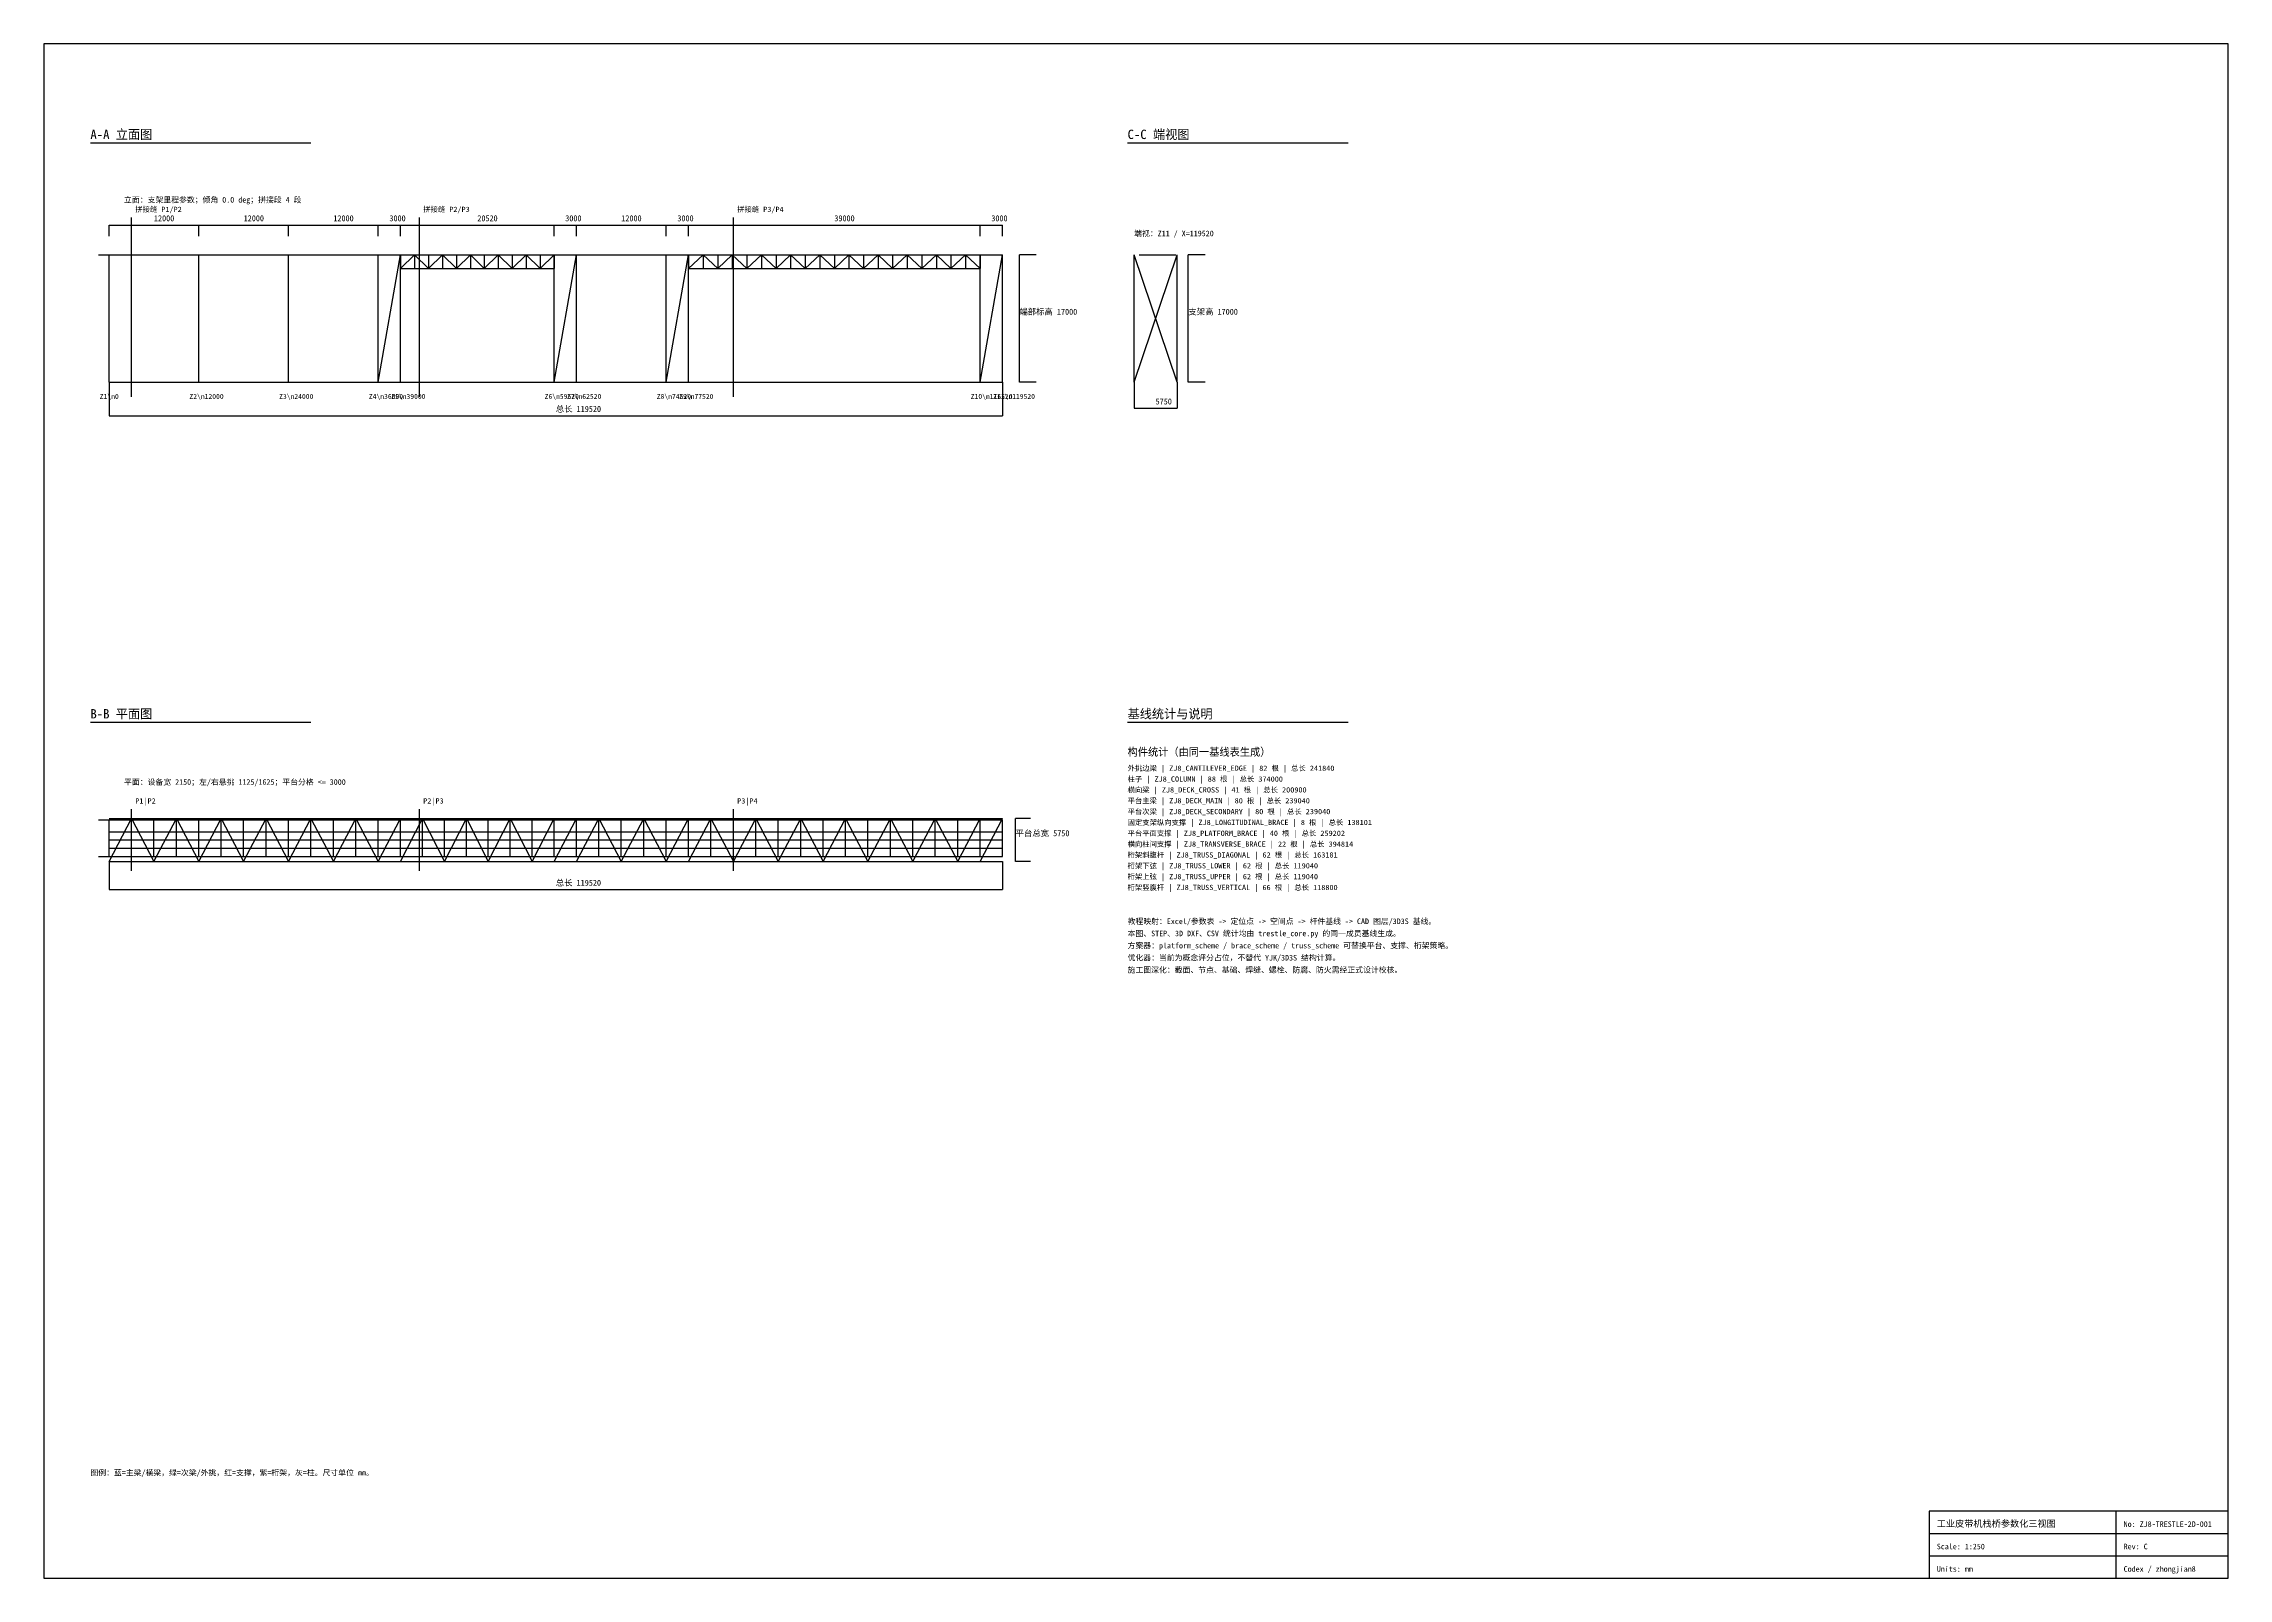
# Model space of a CAD drawing. Header units: millimetres. Extents: x 10 to 1179, y 10 to 831.
import ezdxf

# ---------------------------------------------------------------- set-up
doc = ezdxf.new("R2010")
doc.units = ezdxf.units.MM
for name, color, linetype in [('annotation', 2, 'CONTINUOUS'), ('brace', 1, 'CONTINUOUS'), ('center', 5, 'Continuous'), ('column', 8, 'CONTINUOUS'), ('dimension', 3, 'CONTINUOUS'), ('main', 4, 'CONTINUOUS'), ('secondary', 3, 'CONTINUOUS'), ('standard', 2, 'CONTINUOUS'), ('title', 7, 'CONTINUOUS'), ('truss', 5, 'CONTINUOUS')]:
    doc.layers.add(name, color=color, linetype=linetype)

msp = doc.modelspace()

# ---------------------------------------------------------------- linework, layer by layer
at = {"layer": 'brace'}
for p, q in [((45, 650), (45, 718)), ((45, 650), (45, 718)), ((45, 718), (57, 718)), ((57, 718), (69, 718)), ((69, 718), (81, 718)), ((81, 718), (93, 718)), ((93, 650), (93, 718)), ((93, 650), (93, 718)), ((93, 718), (105, 718)), ((105, 718), (117, 718)), ((117, 718), (129, 718)), ((129, 718), (141, 718)), ((141, 650), (141, 718)), ((141, 650), (141, 718)), ((141, 718), (153, 718)), ((153, 718), (165, 718)), ((165, 718), (177, 718)), ((177, 718), (189, 718)), ((189, 650), (189, 718)), ((189, 650), (189, 718)), ((189, 718), (201, 718)), ((189, 650), (201, 718)), ((189, 650), (201, 718)), ((201, 650), (201, 718)), ((201, 650), (201, 718)), ((201, 718), (212.725714, 718)), ((212.725714, 718), (224.451429, 718)), ((224.451429, 718), (236.177143, 718)), ((236.177143, 718), (247.902857, 718)), ((247.902857, 718), (259.628571, 718)), ((259.628571, 718), (271.354286, 718)), ((271.354286, 718), (283.08, 718)), ((283.08, 650), (283.08, 718)), ((283.08, 650), (283.08, 718)), ((283.08, 718), (295.08, 718)), ((283.08, 650), (295.08, 718)), ((283.08, 650), (295.08, 718)), ((295.08, 650), (295.08, 718)), ((295.08, 650), (295.08, 718)), ((295.08, 718), (307.08, 718)), ((307.08, 718), (319.08, 718)), ((319.08, 718), (331.08, 718)), ((331.08, 718), (343.08, 718)), ((343.08, 650), (343.08, 718)), ((343.08, 650), (343.08, 718)), ((343.08, 718), (355.08, 718)), ((343.08, 650), (355.08, 718)), ((343.08, 650), (355.08, 718)), ((355.08, 650), (355.08, 718)), ((355.08, 650), (355.08, 718)), ((355.08, 718), (367.08, 718)), ((367.08, 718), (379.08, 718)), ((379.08, 718), (391.08, 718)), ((391.08, 718), (403.08, 718)), ((403.08, 718), (415.08, 718)), ((415.08, 718), (427.08, 718)), ((427.08, 718), (439.08, 718)), ((439.08, 718), (451.08, 718)), ((451.08, 718), (463.08, 718)), ((463.08, 718), (475.08, 718)), ((475.08, 718), (487.08, 718)), ((487.08, 718), (499.08, 718)), ((499.08, 718), (511.08, 718)), ((511.08, 650), (511.08, 718)), ((511.08, 650), (511.08, 718)), ((511.08, 718), (523.08, 718)), ((511.08, 650), (523.08, 718)), ((511.08, 650), (523.08, 718)), ((523.08, 650), (523.08, 718)), ((523.08, 650), (523.08, 718)), ((593.5, 650), (616.5, 718)), ((616.5, 650), (593.5, 718)), ((45, 393.5), (57, 416.5)), ((57, 416.5), (69, 393.5)), ((69, 393.5), (81, 416.5)), ((81, 416.5), (93, 393.5)), ((93, 393.5), (105, 416.5)), ((105, 416.5), (117, 393.5)), ((117, 393.5), (129, 416.5)), ((129, 416.5), (141, 393.5)), ((141, 393.5), (153, 416.5)), ((153, 416.5), (165, 393.5)), ((165, 393.5), (177, 416.5)), ((177, 416.5), (189, 393.5)), ((189, 393.5), (201, 416.5)), ((201, 393.5), (212.725714, 416.5)), ((212.725714, 416.5), (224.451429, 393.5)), ((224.451429, 393.5), (236.177143, 416.5)), ((236.177143, 416.5), (247.902857, 393.5)), ((247.902857, 393.5), (259.628571, 416.5)), ((259.628571, 416.5), (271.354286, 393.5)), ((271.354286, 393.5), (283.08, 416.5)), ((283.08, 393.5), (295.08, 416.5)), ((295.08, 393.5), (307.08, 416.5)), ((307.08, 416.5), (319.08, 393.5)), ((319.08, 393.5), (331.08, 416.5)), ((331.08, 416.5), (343.08, 393.5)), ((343.08, 393.5), (355.08, 416.5)), ((355.08, 393.5), (367.08, 416.5)), ((367.08, 416.5), (379.08, 393.5)), ((379.08, 393.5), (391.08, 416.5)), ((391.08, 416.5), (403.08, 393.5)), ((403.08, 393.5), (415.08, 416.5)), ((415.08, 416.5), (427.08, 393.5)), ((427.08, 393.5), (439.08, 416.5)), ((439.08, 416.5), (451.08, 393.5)), ((451.08, 393.5), (463.08, 416.5)), ((463.08, 416.5), (475.08, 393.5)), ((475.08, 393.5), (487.08, 416.5)), ((487.08, 416.5), (499.08, 393.5)), ((499.08, 393.5), (511.08, 416.5)), ((511.08, 393.5), (523.08, 416.5))]:
    msp.add_line(p, q, dxfattribs=at)
at = {"layer": 'center'}
for p, q in [((45, 650), (523.08, 650)), ((45, 405), (523.08, 405))]:
    msp.add_line(p, q, dxfattribs=at)
at = {"layer": 'column'}
for p, q in [((45, 701), (45, 718)), ((45, 701), (45, 718)), ((93, 701), (93, 718)), ((93, 701), (93, 718)), ((141, 701), (141, 718)), ((141, 701), (141, 718)), ((189, 701), (189, 718)), ((189, 701), (189, 718)), ((201, 701), (201, 718)), ((201, 701), (201, 718)), ((283.08, 701), (283.08, 718)), ((283.08, 701), (283.08, 718)), ((295.08, 701), (295.08, 718)), ((295.08, 701), (295.08, 718)), ((343.08, 701), (343.08, 718)), ((343.08, 701), (343.08, 718)), ((355.08, 701), (355.08, 718)), ((355.08, 701), (355.08, 718)), ((511.08, 701), (511.08, 718)), ((511.08, 701), (511.08, 718)), ((523.08, 701), (523.08, 718)), ((523.08, 701), (523.08, 718)), ((593.5, 701), (593.5, 718)), ((616.5, 701), (616.5, 718)), ((45, 684), (45, 701)), ((45, 684), (45, 701)), ((93, 684), (93, 701)), ((93, 684), (93, 701)), ((141, 684), (141, 701)), ((141, 684), (141, 701)), ((189, 684), (189, 701)), ((189, 684), (189, 701)), ((201, 684), (201, 701)), ((201, 684), (201, 701)), ((283.08, 684), (283.08, 701)), ((283.08, 684), (283.08, 701)), ((295.08, 684), (295.08, 701)), ((295.08, 684), (295.08, 701)), ((343.08, 684), (343.08, 701)), ((343.08, 684), (343.08, 701)), ((355.08, 684), (355.08, 701)), ((355.08, 684), (355.08, 701)), ((511.08, 684), (511.08, 701)), ((511.08, 684), (511.08, 701)), ((523.08, 684), (523.08, 701)), ((523.08, 684), (523.08, 701)), ((593.5, 684), (593.5, 701)), ((616.5, 684), (616.5, 701)), ((45, 667), (45, 684)), ((45, 667), (45, 684)), ((93, 667), (93, 684)), ((93, 667), (93, 684)), ((141, 667), (141, 684)), ((141, 667), (141, 684)), ((189, 667), (189, 684)), ((189, 667), (189, 684)), ((201, 667), (201, 684)), ((201, 667), (201, 684)), ((283.08, 667), (283.08, 684)), ((283.08, 667), (283.08, 684)), ((295.08, 667), (295.08, 684)), ((295.08, 667), (295.08, 684)), ((343.08, 667), (343.08, 684)), ((343.08, 667), (343.08, 684)), ((355.08, 667), (355.08, 684)), ((355.08, 667), (355.08, 684)), ((511.08, 667), (511.08, 684)), ((511.08, 667), (511.08, 684)), ((523.08, 667), (523.08, 684)), ((523.08, 667), (523.08, 684)), ((593.5, 667), (593.5, 684)), ((616.5, 667), (616.5, 684)), ((45, 650), (45, 667)), ((45, 650), (45, 667)), ((93, 650), (93, 667)), ((93, 650), (93, 667)), ((141, 650), (141, 667)), ((141, 650), (141, 667)), ((189, 650), (189, 667)), ((189, 650), (189, 667)), ((201, 650), (201, 667)), ((201, 650), (201, 667)), ((283.08, 650), (283.08, 667)), ((283.08, 650), (283.08, 667)), ((295.08, 650), (295.08, 667)), ((295.08, 650), (295.08, 667)), ((343.08, 650), (343.08, 667)), ((343.08, 650), (343.08, 667)), ((355.08, 650), (355.08, 667)), ((355.08, 650), (355.08, 667)), ((511.08, 650), (511.08, 667)), ((511.08, 650), (511.08, 667)), ((523.08, 650), (523.08, 667)), ((523.08, 650), (523.08, 667)), ((593.5, 650), (593.5, 667)), ((616.5, 650), (616.5, 667))]:
    msp.add_line(p, q, dxfattribs=at)
at = {"layer": 'dimension'}
for p, q in [((45, 728), (45, 734)), ((45, 734), (93, 734)), ((93, 728), (93, 734)), ((93, 728), (93, 734)), ((93, 734), (141, 734)), ((141, 728), (141, 734)), ((141, 728), (141, 734)), ((141, 734), (189, 734)), ((189, 728), (189, 734)), ((189, 728), (189, 734)), ((189, 734), (201, 734)), ((201, 728), (201, 734)), ((201, 728), (201, 734)), ((201, 734), (283.08, 734)), ((283.08, 728), (283.08, 734)), ((283.08, 728), (283.08, 734)), ((283.08, 734), (295.08, 734)), ((295.08, 728), (295.08, 734)), ((295.08, 728), (295.08, 734)), ((295.08, 734), (343.08, 734)), ((343.08, 728), (343.08, 734)), ((343.08, 728), (343.08, 734)), ((343.08, 734), (355.08, 734)), ((355.08, 728), (355.08, 734)), ((355.08, 728), (355.08, 734)), ((355.08, 734), (511.08, 734)), ((511.08, 728), (511.08, 734)), ((511.08, 728), (511.08, 734)), ((511.08, 734), (523.08, 734)), ((523.08, 728), (523.08, 734)), ((541.08, 718), (532.08, 718)), ((532.08, 650), (532.08, 718)), ((631.5, 718), (622.5, 718)), ((622.5, 650), (622.5, 718)), ((45, 650), (45, 632)), ((523.08, 650), (523.08, 632)), ((541.08, 650), (532.08, 650)), ((593.5, 650), (593.5, 636)), ((616.5, 650), (616.5, 636)), ((631.5, 650), (622.5, 650)), ((45, 632), (523.08, 632)), ((593.5, 636), (616.5, 636)), ((538.08, 416.5), (530.08, 416.5)), ((530.08, 393.5), (530.08, 416.5)), ((45, 393.5), (45, 378.5)), ((523.08, 393.5), (523.08, 378.5)), ((538.08, 393.5), (530.08, 393.5)), ((45, 378.5), (523.08, 378.5))]:
    msp.add_line(p, q, dxfattribs=at)
at = {"layer": 'main'}
for p, q in [((45, 718), (57, 718)), ((45, 718), (57, 718)), ((57, 718), (69, 718)), ((57, 718), (69, 718)), ((69, 718), (81, 718)), ((69, 718), (81, 718)), ((81, 718), (93, 718)), ((81, 718), (93, 718)), ((93, 718), (105, 718)), ((93, 718), (105, 718)), ((105, 718), (117, 718)), ((105, 718), (117, 718)), ((117, 718), (129, 718)), ((117, 718), (129, 718)), ((129, 718), (141, 718)), ((129, 718), (141, 718)), ((141, 718), (153, 718)), ((141, 718), (153, 718)), ((153, 718), (165, 718)), ((153, 718), (165, 718)), ((165, 718), (177, 718)), ((165, 718), (177, 718)), ((177, 718), (189, 718)), ((177, 718), (189, 718)), ((189, 718), (201, 718)), ((189, 718), (201, 718)), ((201, 718), (212.725714, 718)), ((201, 718), (212.725714, 718)), ((212.725714, 718), (224.451429, 718)), ((212.725714, 718), (224.451429, 718)), ((224.451429, 718), (236.177143, 718)), ((224.451429, 718), (236.177143, 718)), ((236.177143, 718), (247.902857, 718)), ((236.177143, 718), (247.902857, 718)), ((247.902857, 718), (259.628571, 718)), ((247.902857, 718), (259.628571, 718)), ((259.628571, 718), (271.354286, 718)), ((259.628571, 718), (271.354286, 718)), ((271.354286, 718), (283.08, 718)), ((271.354286, 718), (283.08, 718)), ((283.08, 718), (295.08, 718)), ((283.08, 718), (295.08, 718)), ((295.08, 718), (307.08, 718)), ((295.08, 718), (307.08, 718)), ((307.08, 718), (319.08, 718)), ((307.08, 718), (319.08, 718)), ((319.08, 718), (331.08, 718)), ((319.08, 718), (331.08, 718)), ((331.08, 718), (343.08, 718)), ((331.08, 718), (343.08, 718)), ((343.08, 718), (355.08, 718)), ((343.08, 718), (355.08, 718)), ((355.08, 718), (367.08, 718)), ((355.08, 718), (367.08, 718)), ((367.08, 718), (379.08, 718)), ((367.08, 718), (379.08, 718)), ((379.08, 718), (391.08, 718)), ((379.08, 718), (391.08, 718)), ((391.08, 718), (403.08, 718)), ((391.08, 718), (403.08, 718)), ((403.08, 718), (415.08, 718)), ((403.08, 718), (415.08, 718)), ((415.08, 718), (427.08, 718)), ((415.08, 718), (427.08, 718)), ((427.08, 718), (439.08, 718)), ((427.08, 718), (439.08, 718)), ((439.08, 718), (451.08, 718)), ((439.08, 718), (451.08, 718)), ((451.08, 718), (463.08, 718)), ((451.08, 718), (463.08, 718)), ((463.08, 718), (475.08, 718)), ((463.08, 718), (475.08, 718)), ((475.08, 718), (487.08, 718)), ((475.08, 718), (487.08, 718)), ((487.08, 718), (499.08, 718)), ((487.08, 718), (499.08, 718)), ((499.08, 718), (511.08, 718)), ((499.08, 718), (511.08, 718)), ((511.08, 718), (523.08, 718)), ((511.08, 718), (523.08, 718)), ((596.2, 718), (615.8, 718)), ((45, 416.5), (57, 416.5)), ((45, 396.2), (45, 415.8)), ((57, 416.5), (69, 416.5)), ((57, 396.2), (57, 415.8)), ((69, 416.5), (81, 416.5)), ((69, 396.2), (69, 415.8)), ((81, 416.5), (93, 416.5)), ((81, 396.2), (81, 415.8)), ((93, 416.5), (105, 416.5)), ((93, 396.2), (93, 415.8)), ((105, 416.5), (117, 416.5)), ((105, 396.2), (105, 415.8)), ((117, 416.5), (129, 416.5)), ((117, 396.2), (117, 415.8)), ((129, 416.5), (141, 416.5)), ((129, 396.2), (129, 415.8)), ((141, 416.5), (153, 416.5)), ((141, 396.2), (141, 415.8)), ((153, 416.5), (165, 416.5)), ((153, 396.2), (153, 415.8)), ((165, 416.5), (177, 416.5)), ((165, 396.2), (165, 415.8)), ((177, 416.5), (189, 416.5)), ((177, 396.2), (177, 415.8)), ((189, 416.5), (201, 416.5)), ((189, 396.2), (189, 415.8)), ((201, 416.5), (212.725714, 416.5)), ((201, 396.2), (201, 415.8)), ((212.725714, 416.5), (224.451429, 416.5)), ((212.725714, 396.2), (212.725714, 415.8)), ((224.451429, 416.5), (236.177143, 416.5)), ((224.451429, 396.2), (224.451429, 415.8)), ((236.177143, 416.5), (247.902857, 416.5)), ((236.177143, 396.2), (236.177143, 415.8)), ((247.902857, 416.5), (259.628571, 416.5)), ((247.902857, 396.2), (247.902857, 415.8)), ((259.628571, 416.5), (271.354286, 416.5)), ((259.628571, 396.2), (259.628571, 415.8)), ((271.354286, 416.5), (283.08, 416.5)), ((271.354286, 396.2), (271.354286, 415.8)), ((283.08, 416.5), (295.08, 416.5)), ((283.08, 396.2), (283.08, 415.8)), ((295.08, 416.5), (307.08, 416.5)), ((295.08, 396.2), (295.08, 415.8)), ((307.08, 416.5), (319.08, 416.5)), ((307.08, 396.2), (307.08, 415.8)), ((319.08, 416.5), (331.08, 416.5)), ((319.08, 396.2), (319.08, 415.8)), ((331.08, 416.5), (343.08, 416.5)), ((331.08, 396.2), (331.08, 415.8)), ((343.08, 416.5), (355.08, 416.5)), ((343.08, 396.2), (343.08, 415.8)), ((355.08, 416.5), (367.08, 416.5)), ((355.08, 396.2), (355.08, 415.8)), ((367.08, 416.5), (379.08, 416.5)), ((367.08, 396.2), (367.08, 415.8)), ((379.08, 416.5), (391.08, 416.5)), ((379.08, 396.2), (379.08, 415.8)), ((391.08, 416.5), (403.08, 416.5)), ((391.08, 396.2), (391.08, 415.8)), ((403.08, 416.5), (415.08, 416.5)), ((403.08, 396.2), (403.08, 415.8)), ((415.08, 416.5), (427.08, 416.5)), ((415.08, 396.2), (415.08, 415.8)), ((427.08, 416.5), (439.08, 416.5)), ((427.08, 396.2), (427.08, 415.8)), ((439.08, 416.5), (451.08, 416.5)), ((439.08, 396.2), (439.08, 415.8)), ((451.08, 416.5), (463.08, 416.5)), ((451.08, 396.2), (451.08, 415.8)), ((463.08, 416.5), (475.08, 416.5)), ((463.08, 396.2), (463.08, 415.8)), ((475.08, 416.5), (487.08, 416.5)), ((475.08, 396.2), (475.08, 415.8)), ((487.08, 416.5), (499.08, 416.5)), ((487.08, 396.2), (487.08, 415.8)), ((499.08, 416.5), (511.08, 416.5)), ((499.08, 396.2), (499.08, 415.8)), ((511.08, 416.5), (523.08, 416.5)), ((511.08, 396.2), (511.08, 415.8)), ((523.08, 396.2), (523.08, 415.8)), ((45, 393.5), (57, 393.5)), ((57, 393.5), (69, 393.5)), ((69, 393.5), (81, 393.5)), ((81, 393.5), (93, 393.5)), ((93, 393.5), (105, 393.5)), ((105, 393.5), (117, 393.5)), ((117, 393.5), (129, 393.5)), ((129, 393.5), (141, 393.5)), ((141, 393.5), (153, 393.5)), ((153, 393.5), (165, 393.5)), ((165, 393.5), (177, 393.5)), ((177, 393.5), (189, 393.5)), ((189, 393.5), (201, 393.5)), ((201, 393.5), (212.725714, 393.5)), ((212.725714, 393.5), (224.451429, 393.5)), ((224.451429, 393.5), (236.177143, 393.5)), ((236.177143, 393.5), (247.902857, 393.5)), ((247.902857, 393.5), (259.628571, 393.5)), ((259.628571, 393.5), (271.354286, 393.5)), ((271.354286, 393.5), (283.08, 393.5)), ((283.08, 393.5), (295.08, 393.5)), ((295.08, 393.5), (307.08, 393.5)), ((307.08, 393.5), (319.08, 393.5)), ((319.08, 393.5), (331.08, 393.5)), ((331.08, 393.5), (343.08, 393.5)), ((343.08, 393.5), (355.08, 393.5)), ((355.08, 393.5), (367.08, 393.5)), ((367.08, 393.5), (379.08, 393.5)), ((379.08, 393.5), (391.08, 393.5)), ((391.08, 393.5), (403.08, 393.5)), ((403.08, 393.5), (415.08, 393.5)), ((415.08, 393.5), (427.08, 393.5)), ((427.08, 393.5), (439.08, 393.5)), ((439.08, 393.5), (451.08, 393.5)), ((451.08, 393.5), (463.08, 393.5)), ((463.08, 393.5), (475.08, 393.5)), ((475.08, 393.5), (487.08, 393.5)), ((487.08, 393.5), (499.08, 393.5)), ((499.08, 393.5), (511.08, 393.5)), ((511.08, 393.5), (523.08, 393.5))]:
    msp.add_line(p, q, dxfattribs=at)
at = {"layer": 'secondary'}
for p, q in [((39.4, 718), (45, 718)), ((39.4, 718), (45, 718)), ((45, 718), (45, 718)), ((45, 718), (57, 718)), ((45, 718), (57, 718)), ((45, 718), (57, 718)), ((45, 718), (57, 718)), ((57, 718), (57, 718)), ((57, 718), (69, 718)), ((57, 718), (69, 718)), ((57, 718), (69, 718)), ((57, 718), (69, 718)), ((69, 718), (69, 718)), ((69, 718), (81, 718)), ((69, 718), (81, 718)), ((69, 718), (81, 718)), ((69, 718), (81, 718)), ((81, 718), (81, 718)), ((81, 718), (93, 718)), ((81, 718), (93, 718)), ((81, 718), (93, 718)), ((81, 718), (93, 718)), ((93, 718), (93, 718)), ((93, 718), (105, 718)), ((93, 718), (105, 718)), ((93, 718), (105, 718)), ((93, 718), (105, 718)), ((105, 718), (105, 718)), ((105, 718), (117, 718)), ((105, 718), (117, 718)), ((105, 718), (117, 718)), ((105, 718), (117, 718)), ((117, 718), (117, 718)), ((117, 718), (129, 718)), ((117, 718), (129, 718)), ((117, 718), (129, 718)), ((117, 718), (129, 718)), ((129, 718), (129, 718)), ((129, 718), (141, 718)), ((129, 718), (141, 718)), ((129, 718), (141, 718)), ((129, 718), (141, 718)), ((141, 718), (141, 718)), ((141, 718), (153, 718)), ((141, 718), (153, 718)), ((141, 718), (153, 718)), ((141, 718), (153, 718)), ((153, 718), (153, 718)), ((153, 718), (165, 718)), ((153, 718), (165, 718)), ((153, 718), (165, 718)), ((153, 718), (165, 718)), ((165, 718), (165, 718)), ((165, 718), (177, 718)), ((165, 718), (177, 718)), ((165, 718), (177, 718)), ((165, 718), (177, 718)), ((177, 718), (177, 718)), ((177, 718), (189, 718)), ((177, 718), (189, 718)), ((177, 718), (189, 718)), ((177, 718), (189, 718)), ((189, 718), (189, 718)), ((189, 718), (201, 718)), ((189, 718), (201, 718)), ((189, 718), (201, 718)), ((189, 718), (201, 718)), ((201, 718), (201, 718)), ((201, 718), (212.725714, 718)), ((201, 718), (212.725714, 718)), ((201, 718), (212.725714, 718)), ((201, 718), (212.725714, 718)), ((212.725714, 718), (212.725714, 718)), ((212.725714, 718), (224.451429, 718)), ((212.725714, 718), (224.451429, 718)), ((212.725714, 718), (224.451429, 718)), ((212.725714, 718), (224.451429, 718)), ((224.451429, 718), (224.451429, 718)), ((224.451429, 718), (236.177143, 718)), ((224.451429, 718), (236.177143, 718)), ((224.451429, 718), (236.177143, 718)), ((224.451429, 718), (236.177143, 718)), ((236.177143, 718), (236.177143, 718)), ((236.177143, 718), (247.902857, 718)), ((236.177143, 718), (247.902857, 718)), ((236.177143, 718), (247.902857, 718)), ((236.177143, 718), (247.902857, 718)), ((247.902857, 718), (247.902857, 718)), ((247.902857, 718), (259.628571, 718)), ((247.902857, 718), (259.628571, 718)), ((247.902857, 718), (259.628571, 718)), ((247.902857, 718), (259.628571, 718)), ((259.628571, 718), (259.628571, 718)), ((259.628571, 718), (271.354286, 718)), ((259.628571, 718), (271.354286, 718)), ((259.628571, 718), (271.354286, 718)), ((259.628571, 718), (271.354286, 718)), ((271.354286, 718), (271.354286, 718)), ((271.354286, 718), (283.08, 718)), ((271.354286, 718), (283.08, 718)), ((271.354286, 718), (283.08, 718)), ((271.354286, 718), (283.08, 718)), ((283.08, 718), (283.08, 718)), ((283.08, 718), (295.08, 718)), ((283.08, 718), (295.08, 718)), ((283.08, 718), (295.08, 718)), ((283.08, 718), (295.08, 718)), ((295.08, 718), (295.08, 718)), ((295.08, 718), (307.08, 718)), ((295.08, 718), (307.08, 718)), ((295.08, 718), (307.08, 718)), ((295.08, 718), (307.08, 718)), ((307.08, 718), (307.08, 718)), ((307.08, 718), (319.08, 718)), ((307.08, 718), (319.08, 718)), ((307.08, 718), (319.08, 718)), ((307.08, 718), (319.08, 718)), ((319.08, 718), (319.08, 718)), ((319.08, 718), (331.08, 718)), ((319.08, 718), (331.08, 718)), ((319.08, 718), (331.08, 718)), ((319.08, 718), (331.08, 718)), ((331.08, 718), (331.08, 718)), ((331.08, 718), (343.08, 718)), ((331.08, 718), (343.08, 718)), ((331.08, 718), (343.08, 718)), ((331.08, 718), (343.08, 718)), ((343.08, 718), (343.08, 718)), ((343.08, 718), (355.08, 718)), ((343.08, 718), (355.08, 718)), ((343.08, 718), (355.08, 718)), ((343.08, 718), (355.08, 718)), ((355.08, 718), (355.08, 718)), ((355.08, 718), (367.08, 718)), ((355.08, 718), (367.08, 718)), ((355.08, 718), (367.08, 718)), ((355.08, 718), (367.08, 718)), ((367.08, 718), (367.08, 718)), ((367.08, 718), (379.08, 718)), ((367.08, 718), (379.08, 718)), ((367.08, 718), (379.08, 718)), ((367.08, 718), (379.08, 718)), ((379.08, 718), (379.08, 718)), ((379.08, 718), (391.08, 718)), ((379.08, 718), (391.08, 718)), ((379.08, 718), (391.08, 718)), ((379.08, 718), (391.08, 718)), ((391.08, 718), (391.08, 718)), ((391.08, 718), (403.08, 718)), ((391.08, 718), (403.08, 718)), ((391.08, 718), (403.08, 718)), ((391.08, 718), (403.08, 718)), ((403.08, 718), (403.08, 718)), ((403.08, 718), (415.08, 718)), ((403.08, 718), (415.08, 718)), ((403.08, 718), (415.08, 718)), ((403.08, 718), (415.08, 718)), ((415.08, 718), (415.08, 718)), ((415.08, 718), (427.08, 718)), ((415.08, 718), (427.08, 718)), ((415.08, 718), (427.08, 718)), ((415.08, 718), (427.08, 718)), ((427.08, 718), (427.08, 718)), ((427.08, 718), (439.08, 718)), ((427.08, 718), (439.08, 718)), ((427.08, 718), (439.08, 718)), ((427.08, 718), (439.08, 718)), ((439.08, 718), (439.08, 718)), ((439.08, 718), (451.08, 718)), ((439.08, 718), (451.08, 718)), ((439.08, 718), (451.08, 718)), ((439.08, 718), (451.08, 718)), ((451.08, 718), (451.08, 718)), ((451.08, 718), (463.08, 718)), ((451.08, 718), (463.08, 718)), ((451.08, 718), (463.08, 718)), ((451.08, 718), (463.08, 718)), ((463.08, 718), (463.08, 718)), ((463.08, 718), (475.08, 718)), ((463.08, 718), (475.08, 718)), ((463.08, 718), (475.08, 718)), ((463.08, 718), (475.08, 718)), ((475.08, 718), (475.08, 718)), ((475.08, 718), (487.08, 718)), ((475.08, 718), (487.08, 718)), ((475.08, 718), (487.08, 718)), ((475.08, 718), (487.08, 718)), ((487.08, 718), (487.08, 718)), ((487.08, 718), (499.08, 718)), ((487.08, 718), (499.08, 718)), ((487.08, 718), (499.08, 718)), ((487.08, 718), (499.08, 718)), ((499.08, 718), (499.08, 718)), ((499.08, 718), (511.08, 718)), ((499.08, 718), (511.08, 718)), ((499.08, 718), (511.08, 718)), ((499.08, 718), (511.08, 718)), ((511.08, 718), (511.08, 718)), ((511.08, 718), (523.08, 718)), ((511.08, 718), (523.08, 718)), ((511.08, 718), (523.08, 718)), ((511.08, 718), (523.08, 718)), ((523.08, 718), (523.08, 718)), ((39.4, 415.8), (45, 415.8)), ((45, 415.8), (57, 415.8)), ((45, 409.3), (57, 409.3)), ((57, 415.8), (69, 415.8)), ((57, 409.3), (69, 409.3)), ((69, 415.8), (81, 415.8)), ((69, 409.3), (81, 409.3)), ((81, 415.8), (93, 415.8)), ((81, 409.3), (93, 409.3)), ((93, 415.8), (105, 415.8)), ((93, 409.3), (105, 409.3)), ((105, 415.8), (117, 415.8)), ((105, 409.3), (117, 409.3)), ((117, 415.8), (129, 415.8)), ((117, 409.3), (129, 409.3)), ((129, 415.8), (141, 415.8)), ((129, 409.3), (141, 409.3)), ((141, 415.8), (153, 415.8)), ((141, 409.3), (153, 409.3)), ((153, 415.8), (165, 415.8)), ((153, 409.3), (165, 409.3)), ((165, 415.8), (177, 415.8)), ((165, 409.3), (177, 409.3)), ((177, 415.8), (189, 415.8)), ((177, 409.3), (189, 409.3)), ((189, 415.8), (201, 415.8)), ((189, 409.3), (201, 409.3)), ((201, 415.8), (212.725714, 415.8)), ((201, 409.3), (212.725714, 409.3)), ((212.725714, 415.8), (224.451429, 415.8)), ((212.725714, 409.3), (224.451429, 409.3)), ((224.451429, 415.8), (236.177143, 415.8)), ((224.451429, 409.3), (236.177143, 409.3)), ((236.177143, 415.8), (247.902857, 415.8)), ((236.177143, 409.3), (247.902857, 409.3)), ((247.902857, 415.8), (259.628571, 415.8)), ((247.902857, 409.3), (259.628571, 409.3)), ((259.628571, 415.8), (271.354286, 415.8)), ((259.628571, 409.3), (271.354286, 409.3)), ((271.354286, 415.8), (283.08, 415.8)), ((271.354286, 409.3), (283.08, 409.3)), ((283.08, 415.8), (295.08, 415.8)), ((283.08, 409.3), (295.08, 409.3)), ((295.08, 415.8), (307.08, 415.8)), ((295.08, 409.3), (307.08, 409.3)), ((307.08, 415.8), (319.08, 415.8)), ((307.08, 409.3), (319.08, 409.3)), ((319.08, 415.8), (331.08, 415.8)), ((319.08, 409.3), (331.08, 409.3)), ((331.08, 415.8), (343.08, 415.8)), ((331.08, 409.3), (343.08, 409.3)), ((343.08, 415.8), (355.08, 415.8)), ((343.08, 409.3), (355.08, 409.3)), ((355.08, 415.8), (367.08, 415.8)), ((355.08, 409.3), (367.08, 409.3)), ((367.08, 415.8), (379.08, 415.8)), ((367.08, 409.3), (379.08, 409.3)), ((379.08, 415.8), (391.08, 415.8)), ((379.08, 409.3), (391.08, 409.3)), ((391.08, 415.8), (403.08, 415.8)), ((391.08, 409.3), (403.08, 409.3)), ((403.08, 415.8), (415.08, 415.8)), ((403.08, 409.3), (415.08, 409.3)), ((415.08, 415.8), (427.08, 415.8)), ((415.08, 409.3), (427.08, 409.3)), ((427.08, 415.8), (439.08, 415.8)), ((427.08, 409.3), (439.08, 409.3)), ((439.08, 415.8), (451.08, 415.8)), ((439.08, 409.3), (451.08, 409.3)), ((451.08, 415.8), (463.08, 415.8)), ((451.08, 409.3), (463.08, 409.3)), ((463.08, 415.8), (475.08, 415.8)), ((463.08, 409.3), (475.08, 409.3)), ((475.08, 415.8), (487.08, 415.8)), ((475.08, 409.3), (487.08, 409.3)), ((487.08, 415.8), (499.08, 415.8)), ((487.08, 409.3), (499.08, 409.3)), ((499.08, 415.8), (511.08, 415.8)), ((499.08, 409.3), (511.08, 409.3)), ((511.08, 415.8), (523.08, 415.8)), ((511.08, 409.3), (523.08, 409.3)), ((45, 400.7), (57, 400.7)), ((57, 400.7), (69, 400.7)), ((69, 400.7), (81, 400.7)), ((81, 400.7), (93, 400.7)), ((93, 400.7), (105, 400.7)), ((105, 400.7), (117, 400.7)), ((117, 400.7), (129, 400.7)), ((129, 400.7), (141, 400.7)), ((141, 400.7), (153, 400.7)), ((153, 400.7), (165, 400.7)), ((165, 400.7), (177, 400.7)), ((177, 400.7), (189, 400.7)), ((189, 400.7), (201, 400.7)), ((201, 400.7), (212.725714, 400.7)), ((212.725714, 400.7), (224.451429, 400.7)), ((224.451429, 400.7), (236.177143, 400.7)), ((236.177143, 400.7), (247.902857, 400.7)), ((247.902857, 400.7), (259.628571, 400.7)), ((259.628571, 400.7), (271.354286, 400.7)), ((271.354286, 400.7), (283.08, 400.7)), ((283.08, 400.7), (295.08, 400.7)), ((295.08, 400.7), (307.08, 400.7)), ((307.08, 400.7), (319.08, 400.7)), ((319.08, 400.7), (331.08, 400.7)), ((331.08, 400.7), (343.08, 400.7)), ((343.08, 400.7), (355.08, 400.7)), ((355.08, 400.7), (367.08, 400.7)), ((367.08, 400.7), (379.08, 400.7)), ((379.08, 400.7), (391.08, 400.7)), ((391.08, 400.7), (403.08, 400.7)), ((403.08, 400.7), (415.08, 400.7)), ((415.08, 400.7), (427.08, 400.7)), ((427.08, 400.7), (439.08, 400.7)), ((439.08, 400.7), (451.08, 400.7)), ((451.08, 400.7), (463.08, 400.7)), ((463.08, 400.7), (475.08, 400.7)), ((475.08, 400.7), (487.08, 400.7)), ((487.08, 400.7), (499.08, 400.7)), ((499.08, 400.7), (511.08, 400.7)), ((511.08, 400.7), (523.08, 400.7)), ((39.4, 396.2), (45, 396.2)), ((45, 396.2), (57, 396.2)), ((57, 396.2), (69, 396.2)), ((69, 396.2), (81, 396.2)), ((81, 396.2), (93, 396.2)), ((93, 396.2), (105, 396.2)), ((105, 396.2), (117, 396.2)), ((117, 396.2), (129, 396.2)), ((129, 396.2), (141, 396.2)), ((141, 396.2), (153, 396.2)), ((153, 396.2), (165, 396.2)), ((165, 396.2), (177, 396.2)), ((177, 396.2), (189, 396.2)), ((189, 396.2), (201, 396.2)), ((201, 396.2), (212.725714, 396.2)), ((212.725714, 396.2), (224.451429, 396.2)), ((224.451429, 396.2), (236.177143, 396.2)), ((236.177143, 396.2), (247.902857, 396.2)), ((247.902857, 396.2), (259.628571, 396.2)), ((259.628571, 396.2), (271.354286, 396.2)), ((271.354286, 396.2), (283.08, 396.2)), ((283.08, 396.2), (295.08, 396.2)), ((295.08, 396.2), (307.08, 396.2)), ((307.08, 396.2), (319.08, 396.2)), ((319.08, 396.2), (331.08, 396.2)), ((331.08, 396.2), (343.08, 396.2)), ((343.08, 396.2), (355.08, 396.2)), ((355.08, 396.2), (367.08, 396.2)), ((367.08, 396.2), (379.08, 396.2)), ((379.08, 396.2), (391.08, 396.2)), ((391.08, 396.2), (403.08, 396.2)), ((403.08, 396.2), (415.08, 396.2)), ((415.08, 396.2), (427.08, 396.2)), ((427.08, 396.2), (439.08, 396.2)), ((439.08, 396.2), (451.08, 396.2)), ((451.08, 396.2), (463.08, 396.2)), ((463.08, 396.2), (475.08, 396.2)), ((475.08, 396.2), (487.08, 396.2)), ((487.08, 396.2), (499.08, 396.2)), ((499.08, 396.2), (511.08, 396.2)), ((511.08, 396.2), (523.08, 396.2))]:
    msp.add_line(p, q, dxfattribs=at)
at = {"layer": 'standard'}
for p, q in [((57, 642), (57, 738)), ((211.08, 642), (211.08, 738)), ((379.08, 642), (379.08, 738)), ((57, 388.5), (57, 421.5)), ((211.08, 388.5), (211.08, 421.5)), ((379.08, 388.5), (379.08, 421.5))]:
    msp.add_line(p, q, dxfattribs=at)
at = {"layer": 'title'}
for p, q in [((1179, 831), (10, 831)), ((10, 831), (10, 10)), ((1179, 10), (1179, 831)), ((35, 778), (153, 778)), ((590, 778), (708, 778)), ((35, 468), (153, 468)), ((590, 468), (708, 468)), ((1179, 46), (1019, 46)), ((1019, 46), (1019, 10)), ((1119, 10), (1119, 46)), ((1179, 10), (1179, 46)), ((1019, 34), (1179, 34)), ((1019, 22), (1179, 22)), ((10, 10), (1179, 10)), ((1019, 10), (1179, 10))]:
    msp.add_line(p, q, dxfattribs=at)
at = {"layer": 'truss'}
for p, q in [((201, 718), (208.461818, 718)), ((201, 718), (201, 710.8)), ((201, 710.8), (208.461818, 718)), ((201, 718), (208.461818, 718)), ((201, 718), (201, 710.8)), ((201, 710.8), (208.461818, 718)), ((208.461818, 718), (215.923636, 718)), ((208.461818, 718), (208.461818, 710.8)), ((208.461818, 718), (215.923636, 710.8)), ((208.461818, 718), (215.923636, 718)), ((208.461818, 718), (208.461818, 710.8)), ((208.461818, 718), (215.923636, 710.8)), ((215.923636, 718), (223.385455, 718)), ((215.923636, 718), (215.923636, 710.8)), ((215.923636, 710.8), (223.385455, 718)), ((215.923636, 718), (223.385455, 718)), ((215.923636, 718), (215.923636, 710.8)), ((215.923636, 710.8), (223.385455, 718)), ((223.385455, 718), (230.847273, 718)), ((223.385455, 718), (223.385455, 710.8)), ((223.385455, 718), (230.847273, 710.8)), ((223.385455, 718), (230.847273, 718)), ((223.385455, 718), (223.385455, 710.8)), ((223.385455, 718), (230.847273, 710.8)), ((230.847273, 718), (238.309091, 718)), ((230.847273, 718), (230.847273, 710.8)), ((230.847273, 710.8), (238.309091, 718)), ((230.847273, 718), (238.309091, 718)), ((230.847273, 718), (230.847273, 710.8)), ((230.847273, 710.8), (238.309091, 718)), ((238.309091, 718), (245.770909, 718)), ((238.309091, 718), (238.309091, 710.8)), ((238.309091, 718), (245.770909, 710.8)), ((238.309091, 718), (245.770909, 718)), ((238.309091, 718), (238.309091, 710.8)), ((238.309091, 718), (245.770909, 710.8)), ((245.770909, 718), (253.232727, 718)), ((245.770909, 718), (245.770909, 710.8)), ((245.770909, 710.8), (253.232727, 718)), ((245.770909, 718), (253.232727, 718)), ((245.770909, 718), (245.770909, 710.8)), ((245.770909, 710.8), (253.232727, 718)), ((253.232727, 718), (260.694545, 718)), ((253.232727, 718), (253.232727, 710.8)), ((253.232727, 718), (260.694545, 710.8)), ((253.232727, 718), (260.694545, 718)), ((253.232727, 718), (253.232727, 710.8)), ((253.232727, 718), (260.694545, 710.8)), ((260.694545, 718), (268.156364, 718)), ((260.694545, 718), (260.694545, 710.8)), ((260.694545, 710.8), (268.156364, 718)), ((260.694545, 718), (268.156364, 718)), ((260.694545, 718), (260.694545, 710.8)), ((260.694545, 710.8), (268.156364, 718)), ((268.156364, 718), (275.618182, 718)), ((268.156364, 718), (268.156364, 710.8)), ((268.156364, 718), (275.618182, 710.8)), ((268.156364, 718), (275.618182, 718)), ((268.156364, 718), (268.156364, 710.8)), ((268.156364, 718), (275.618182, 710.8)), ((275.618182, 718), (283.08, 718)), ((275.618182, 718), (275.618182, 710.8)), ((275.618182, 710.8), (283.08, 718)), ((275.618182, 718), (283.08, 718)), ((275.618182, 718), (275.618182, 710.8)), ((275.618182, 710.8), (283.08, 718)), ((283.08, 718), (283.08, 710.8)), ((283.08, 718), (283.08, 710.8)), ((355.08, 718), (362.88, 718)), ((355.08, 718), (355.08, 710.8)), ((355.08, 710.8), (362.88, 718)), ((355.08, 718), (362.88, 718)), ((355.08, 718), (355.08, 710.8)), ((355.08, 710.8), (362.88, 718)), ((362.88, 718), (370.68, 718)), ((362.88, 718), (362.88, 710.8)), ((362.88, 718), (370.68, 710.8)), ((362.88, 718), (370.68, 718)), ((362.88, 718), (362.88, 710.8)), ((362.88, 718), (370.68, 710.8)), ((370.68, 718), (378.48, 718)), ((370.68, 718), (370.68, 710.8)), ((370.68, 710.8), (378.48, 718)), ((370.68, 718), (378.48, 718)), ((370.68, 718), (370.68, 710.8)), ((370.68, 710.8), (378.48, 718)), ((378.48, 718), (386.28, 718)), ((378.48, 718), (378.48, 710.8)), ((378.48, 718), (386.28, 710.8)), ((378.48, 718), (386.28, 718)), ((378.48, 718), (378.48, 710.8)), ((378.48, 718), (386.28, 710.8)), ((386.28, 718), (394.08, 718)), ((386.28, 718), (386.28, 710.8)), ((386.28, 710.8), (394.08, 718)), ((386.28, 718), (394.08, 718)), ((386.28, 718), (386.28, 710.8)), ((386.28, 710.8), (394.08, 718)), ((394.08, 718), (401.88, 718)), ((394.08, 718), (394.08, 710.8)), ((394.08, 718), (401.88, 710.8)), ((394.08, 718), (401.88, 718)), ((394.08, 718), (394.08, 710.8)), ((394.08, 718), (401.88, 710.8)), ((401.88, 718), (409.68, 718)), ((401.88, 718), (401.88, 710.8)), ((401.88, 710.8), (409.68, 718)), ((401.88, 718), (409.68, 718)), ((401.88, 718), (401.88, 710.8)), ((401.88, 710.8), (409.68, 718)), ((409.68, 718), (417.48, 718)), ((409.68, 718), (409.68, 710.8)), ((409.68, 718), (417.48, 710.8)), ((409.68, 718), (417.48, 718)), ((409.68, 718), (409.68, 710.8)), ((409.68, 718), (417.48, 710.8)), ((417.48, 718), (425.28, 718)), ((417.48, 718), (417.48, 710.8)), ((417.48, 710.8), (425.28, 718)), ((417.48, 718), (425.28, 718)), ((417.48, 718), (417.48, 710.8)), ((417.48, 710.8), (425.28, 718)), ((425.28, 718), (433.08, 718)), ((425.28, 718), (425.28, 710.8)), ((425.28, 718), (433.08, 710.8)), ((425.28, 718), (433.08, 718)), ((425.28, 718), (425.28, 710.8)), ((425.28, 718), (433.08, 710.8)), ((433.08, 718), (440.88, 718)), ((433.08, 718), (433.08, 710.8)), ((433.08, 710.8), (440.88, 718)), ((433.08, 718), (440.88, 718)), ((433.08, 718), (433.08, 710.8)), ((433.08, 710.8), (440.88, 718)), ((440.88, 718), (448.68, 718)), ((440.88, 718), (440.88, 710.8)), ((440.88, 718), (448.68, 710.8)), ((440.88, 718), (448.68, 718)), ((440.88, 718), (440.88, 710.8)), ((440.88, 718), (448.68, 710.8)), ((448.68, 718), (456.48, 718)), ((448.68, 718), (448.68, 710.8)), ((448.68, 710.8), (456.48, 718)), ((448.68, 718), (456.48, 718)), ((448.68, 718), (448.68, 710.8)), ((448.68, 710.8), (456.48, 718)), ((456.48, 718), (464.28, 718)), ((456.48, 718), (456.48, 710.8)), ((456.48, 718), (464.28, 710.8)), ((456.48, 718), (464.28, 718)), ((456.48, 718), (456.48, 710.8)), ((456.48, 718), (464.28, 710.8)), ((464.28, 718), (472.08, 718)), ((464.28, 718), (464.28, 710.8)), ((464.28, 710.8), (472.08, 718)), ((464.28, 718), (472.08, 718)), ((464.28, 718), (464.28, 710.8)), ((464.28, 710.8), (472.08, 718)), ((472.08, 718), (479.88, 718)), ((472.08, 718), (472.08, 710.8)), ((472.08, 718), (479.88, 710.8)), ((472.08, 718), (479.88, 718)), ((472.08, 718), (472.08, 710.8)), ((472.08, 718), (479.88, 710.8)), ((479.88, 718), (487.68, 718)), ((479.88, 718), (479.88, 710.8)), ((479.88, 710.8), (487.68, 718)), ((479.88, 718), (487.68, 718)), ((479.88, 718), (479.88, 710.8)), ((479.88, 710.8), (487.68, 718)), ((487.68, 718), (495.48, 718)), ((487.68, 718), (487.68, 710.8)), ((487.68, 718), (495.48, 710.8)), ((487.68, 718), (495.48, 718)), ((487.68, 718), (487.68, 710.8)), ((487.68, 718), (495.48, 710.8)), ((495.48, 718), (503.28, 718)), ((495.48, 718), (495.48, 710.8)), ((495.48, 710.8), (503.28, 718)), ((495.48, 718), (503.28, 718)), ((495.48, 718), (495.48, 710.8)), ((495.48, 710.8), (503.28, 718)), ((503.28, 718), (511.08, 718)), ((503.28, 718), (503.28, 710.8)), ((503.28, 718), (511.08, 710.8)), ((503.28, 718), (511.08, 718)), ((503.28, 718), (503.28, 710.8)), ((503.28, 718), (511.08, 710.8)), ((511.08, 718), (511.08, 710.8)), ((511.08, 718), (511.08, 710.8)), ((201, 710.8), (208.461818, 710.8)), ((201, 710.8), (208.461818, 710.8)), ((208.461818, 710.8), (215.923636, 710.8)), ((208.461818, 710.8), (215.923636, 710.8)), ((215.923636, 710.8), (223.385455, 710.8)), ((215.923636, 710.8), (223.385455, 710.8)), ((223.385455, 710.8), (230.847273, 710.8)), ((223.385455, 710.8), (230.847273, 710.8)), ((230.847273, 710.8), (238.309091, 710.8)), ((230.847273, 710.8), (238.309091, 710.8)), ((238.309091, 710.8), (245.770909, 710.8)), ((238.309091, 710.8), (245.770909, 710.8)), ((245.770909, 710.8), (253.232727, 710.8)), ((245.770909, 710.8), (253.232727, 710.8)), ((253.232727, 710.8), (260.694545, 710.8)), ((253.232727, 710.8), (260.694545, 710.8)), ((260.694545, 710.8), (268.156364, 710.8)), ((260.694545, 710.8), (268.156364, 710.8)), ((268.156364, 710.8), (275.618182, 710.8)), ((268.156364, 710.8), (275.618182, 710.8)), ((275.618182, 710.8), (283.08, 710.8)), ((275.618182, 710.8), (283.08, 710.8)), ((355.08, 710.8), (362.88, 710.8)), ((355.08, 710.8), (362.88, 710.8)), ((362.88, 710.8), (370.68, 710.8)), ((362.88, 710.8), (370.68, 710.8)), ((370.68, 710.8), (378.48, 710.8)), ((370.68, 710.8), (378.48, 710.8)), ((378.48, 710.8), (386.28, 710.8)), ((378.48, 710.8), (386.28, 710.8)), ((386.28, 710.8), (394.08, 710.8)), ((386.28, 710.8), (394.08, 710.8)), ((394.08, 710.8), (401.88, 710.8)), ((394.08, 710.8), (401.88, 710.8)), ((401.88, 710.8), (409.68, 710.8)), ((401.88, 710.8), (409.68, 710.8)), ((409.68, 710.8), (417.48, 710.8)), ((409.68, 710.8), (417.48, 710.8)), ((417.48, 710.8), (425.28, 710.8)), ((417.48, 710.8), (425.28, 710.8)), ((425.28, 710.8), (433.08, 710.8)), ((425.28, 710.8), (433.08, 710.8)), ((433.08, 710.8), (440.88, 710.8)), ((433.08, 710.8), (440.88, 710.8)), ((440.88, 710.8), (448.68, 710.8)), ((440.88, 710.8), (448.68, 710.8)), ((448.68, 710.8), (456.48, 710.8)), ((448.68, 710.8), (456.48, 710.8)), ((456.48, 710.8), (464.28, 710.8)), ((456.48, 710.8), (464.28, 710.8)), ((464.28, 710.8), (472.08, 710.8)), ((464.28, 710.8), (472.08, 710.8)), ((472.08, 710.8), (479.88, 710.8)), ((472.08, 710.8), (479.88, 710.8)), ((479.88, 710.8), (487.68, 710.8)), ((479.88, 710.8), (487.68, 710.8)), ((487.68, 710.8), (495.48, 710.8)), ((487.68, 710.8), (495.48, 710.8)), ((495.48, 710.8), (503.28, 710.8)), ((495.48, 710.8), (503.28, 710.8)), ((503.28, 710.8), (511.08, 710.8)), ((503.28, 710.8), (511.08, 710.8)), ((201, 416.5), (208.461818, 416.5)), ((201, 416.5), (208.461818, 416.5)), ((201, 416.5), (208.461818, 416.5)), ((208.461818, 416.5), (215.923636, 416.5)), ((208.461818, 416.5), (215.923636, 416.5)), ((208.461818, 416.5), (215.923636, 416.5)), ((215.923636, 416.5), (223.385455, 416.5)), ((215.923636, 416.5), (223.385455, 416.5)), ((215.923636, 416.5), (223.385455, 416.5)), ((223.385455, 416.5), (230.847273, 416.5)), ((223.385455, 416.5), (230.847273, 416.5)), ((223.385455, 416.5), (230.847273, 416.5)), ((230.847273, 416.5), (238.309091, 416.5)), ((230.847273, 416.5), (238.309091, 416.5)), ((230.847273, 416.5), (238.309091, 416.5)), ((238.309091, 416.5), (245.770909, 416.5)), ((238.309091, 416.5), (245.770909, 416.5)), ((238.309091, 416.5), (245.770909, 416.5)), ((245.770909, 416.5), (253.232727, 416.5)), ((245.770909, 416.5), (253.232727, 416.5)), ((245.770909, 416.5), (253.232727, 416.5)), ((253.232727, 416.5), (260.694545, 416.5)), ((253.232727, 416.5), (260.694545, 416.5)), ((253.232727, 416.5), (260.694545, 416.5)), ((260.694545, 416.5), (268.156364, 416.5)), ((260.694545, 416.5), (268.156364, 416.5)), ((260.694545, 416.5), (268.156364, 416.5)), ((268.156364, 416.5), (275.618182, 416.5)), ((268.156364, 416.5), (275.618182, 416.5)), ((268.156364, 416.5), (275.618182, 416.5)), ((275.618182, 416.5), (283.08, 416.5)), ((275.618182, 416.5), (283.08, 416.5)), ((275.618182, 416.5), (283.08, 416.5)), ((355.08, 416.5), (362.88, 416.5)), ((355.08, 416.5), (362.88, 416.5)), ((355.08, 416.5), (362.88, 416.5)), ((362.88, 416.5), (370.68, 416.5)), ((362.88, 416.5), (370.68, 416.5)), ((362.88, 416.5), (370.68, 416.5)), ((370.68, 416.5), (378.48, 416.5)), ((370.68, 416.5), (378.48, 416.5)), ((370.68, 416.5), (378.48, 416.5)), ((378.48, 416.5), (386.28, 416.5)), ((378.48, 416.5), (386.28, 416.5)), ((378.48, 416.5), (386.28, 416.5)), ((386.28, 416.5), (394.08, 416.5)), ((386.28, 416.5), (394.08, 416.5)), ((386.28, 416.5), (394.08, 416.5)), ((394.08, 416.5), (401.88, 416.5)), ((394.08, 416.5), (401.88, 416.5)), ((394.08, 416.5), (401.88, 416.5)), ((401.88, 416.5), (409.68, 416.5)), ((401.88, 416.5), (409.68, 416.5)), ((401.88, 416.5), (409.68, 416.5)), ((409.68, 416.5), (417.48, 416.5)), ((409.68, 416.5), (417.48, 416.5)), ((409.68, 416.5), (417.48, 416.5)), ((417.48, 416.5), (425.28, 416.5)), ((417.48, 416.5), (425.28, 416.5)), ((417.48, 416.5), (425.28, 416.5)), ((425.28, 416.5), (433.08, 416.5)), ((425.28, 416.5), (433.08, 416.5)), ((425.28, 416.5), (433.08, 416.5)), ((433.08, 416.5), (440.88, 416.5)), ((433.08, 416.5), (440.88, 416.5)), ((433.08, 416.5), (440.88, 416.5)), ((440.88, 416.5), (448.68, 416.5)), ((440.88, 416.5), (448.68, 416.5)), ((440.88, 416.5), (448.68, 416.5)), ((448.68, 416.5), (456.48, 416.5)), ((448.68, 416.5), (456.48, 416.5)), ((448.68, 416.5), (456.48, 416.5)), ((456.48, 416.5), (464.28, 416.5)), ((456.48, 416.5), (464.28, 416.5)), ((456.48, 416.5), (464.28, 416.5)), ((464.28, 416.5), (472.08, 416.5)), ((464.28, 416.5), (472.08, 416.5)), ((464.28, 416.5), (472.08, 416.5)), ((472.08, 416.5), (479.88, 416.5)), ((472.08, 416.5), (479.88, 416.5)), ((472.08, 416.5), (479.88, 416.5)), ((479.88, 416.5), (487.68, 416.5)), ((479.88, 416.5), (487.68, 416.5)), ((479.88, 416.5), (487.68, 416.5)), ((487.68, 416.5), (495.48, 416.5)), ((487.68, 416.5), (495.48, 416.5)), ((487.68, 416.5), (495.48, 416.5)), ((495.48, 416.5), (503.28, 416.5)), ((495.48, 416.5), (503.28, 416.5)), ((495.48, 416.5), (503.28, 416.5)), ((503.28, 416.5), (511.08, 416.5)), ((503.28, 416.5), (511.08, 416.5)), ((503.28, 416.5), (511.08, 416.5)), ((201, 393.5), (208.461818, 393.5)), ((201, 393.5), (208.461818, 393.5)), ((201, 393.5), (208.461818, 393.5)), ((208.461818, 393.5), (215.923636, 393.5)), ((208.461818, 393.5), (215.923636, 393.5)), ((208.461818, 393.5), (215.923636, 393.5)), ((215.923636, 393.5), (223.385455, 393.5)), ((215.923636, 393.5), (223.385455, 393.5)), ((215.923636, 393.5), (223.385455, 393.5)), ((223.385455, 393.5), (230.847273, 393.5)), ((223.385455, 393.5), (230.847273, 393.5)), ((223.385455, 393.5), (230.847273, 393.5)), ((230.847273, 393.5), (238.309091, 393.5)), ((230.847273, 393.5), (238.309091, 393.5)), ((230.847273, 393.5), (238.309091, 393.5)), ((238.309091, 393.5), (245.770909, 393.5)), ((238.309091, 393.5), (245.770909, 393.5)), ((238.309091, 393.5), (245.770909, 393.5)), ((245.770909, 393.5), (253.232727, 393.5)), ((245.770909, 393.5), (253.232727, 393.5)), ((245.770909, 393.5), (253.232727, 393.5)), ((253.232727, 393.5), (260.694545, 393.5)), ((253.232727, 393.5), (260.694545, 393.5)), ((253.232727, 393.5), (260.694545, 393.5)), ((260.694545, 393.5), (268.156364, 393.5)), ((260.694545, 393.5), (268.156364, 393.5)), ((260.694545, 393.5), (268.156364, 393.5)), ((268.156364, 393.5), (275.618182, 393.5)), ((268.156364, 393.5), (275.618182, 393.5)), ((268.156364, 393.5), (275.618182, 393.5)), ((275.618182, 393.5), (283.08, 393.5)), ((275.618182, 393.5), (283.08, 393.5)), ((275.618182, 393.5), (283.08, 393.5)), ((355.08, 393.5), (362.88, 393.5)), ((355.08, 393.5), (362.88, 393.5)), ((355.08, 393.5), (362.88, 393.5)), ((362.88, 393.5), (370.68, 393.5)), ((362.88, 393.5), (370.68, 393.5)), ((362.88, 393.5), (370.68, 393.5)), ((370.68, 393.5), (378.48, 393.5)), ((370.68, 393.5), (378.48, 393.5)), ((370.68, 393.5), (378.48, 393.5)), ((378.48, 393.5), (386.28, 393.5)), ((378.48, 393.5), (386.28, 393.5)), ((378.48, 393.5), (386.28, 393.5)), ((386.28, 393.5), (394.08, 393.5)), ((386.28, 393.5), (394.08, 393.5)), ((386.28, 393.5), (394.08, 393.5)), ((394.08, 393.5), (401.88, 393.5)), ((394.08, 393.5), (401.88, 393.5)), ((394.08, 393.5), (401.88, 393.5)), ((401.88, 393.5), (409.68, 393.5)), ((401.88, 393.5), (409.68, 393.5)), ((401.88, 393.5), (409.68, 393.5)), ((409.68, 393.5), (417.48, 393.5)), ((409.68, 393.5), (417.48, 393.5)), ((409.68, 393.5), (417.48, 393.5)), ((417.48, 393.5), (425.28, 393.5)), ((417.48, 393.5), (425.28, 393.5)), ((417.48, 393.5), (425.28, 393.5)), ((425.28, 393.5), (433.08, 393.5)), ((425.28, 393.5), (433.08, 393.5)), ((425.28, 393.5), (433.08, 393.5)), ((433.08, 393.5), (440.88, 393.5)), ((433.08, 393.5), (440.88, 393.5)), ((433.08, 393.5), (440.88, 393.5)), ((440.88, 393.5), (448.68, 393.5)), ((440.88, 393.5), (448.68, 393.5)), ((440.88, 393.5), (448.68, 393.5)), ((448.68, 393.5), (456.48, 393.5)), ((448.68, 393.5), (456.48, 393.5)), ((448.68, 393.5), (456.48, 393.5)), ((456.48, 393.5), (464.28, 393.5)), ((456.48, 393.5), (464.28, 393.5)), ((456.48, 393.5), (464.28, 393.5)), ((464.28, 393.5), (472.08, 393.5)), ((464.28, 393.5), (472.08, 393.5)), ((464.28, 393.5), (472.08, 393.5)), ((472.08, 393.5), (479.88, 393.5)), ((472.08, 393.5), (479.88, 393.5)), ((472.08, 393.5), (479.88, 393.5)), ((479.88, 393.5), (487.68, 393.5)), ((479.88, 393.5), (487.68, 393.5)), ((479.88, 393.5), (487.68, 393.5)), ((487.68, 393.5), (495.48, 393.5)), ((487.68, 393.5), (495.48, 393.5)), ((487.68, 393.5), (495.48, 393.5)), ((495.48, 393.5), (503.28, 393.5)), ((495.48, 393.5), (503.28, 393.5)), ((495.48, 393.5), (503.28, 393.5)), ((503.28, 393.5), (511.08, 393.5)), ((503.28, 393.5), (511.08, 393.5)), ((503.28, 393.5), (511.08, 393.5))]:
    msp.add_line(p, q, dxfattribs=at)

# ---------------------------------------------------------------- texts
at = {"layer": 'annotation'}
for s, height, p in [('立面：支架里程参数；倾角 0.0 deg；拼接段 4 段', 3, (53, 746)), ('端视：Z11 / X=119520', 3, (593.5, 728)), ('Z1\\n0', 2.6, (40, 641)), ('Z2\\n12000', 2.6, (88, 641)), ('Z3\\n24000', 2.6, (136, 641)), ('Z4\\n36000', 2.6, (184, 641)), ('Z5\\n39000', 2.6, (196, 641)), ('Z6\\n59520', 2.6, (278.08, 641)), ('Z7\\n62520', 2.6, (290.08, 641)), ('Z8\\n74520', 2.6, (338.08, 641)), ('Z9\\n77520', 2.6, (350.08, 641)), ('Z10\\n116520', 2.6, (506.08, 641)), ('Z11\\n119520', 2.6, (518.08, 641)), ('外挑边梁 | ZJ8_CANTILEVER_EDGE | 82 根 | 总长 241840', 2.8, (590, 442)), ('平面：设备宽 2150；左/右悬挑 1125/1625；平台分格 <= 3000', 3, (53, 434.5)), ('横向梁 | ZJ8_DECK_CROSS | 41 根 | 总长 200900', 2.8, (590, 430.4)), ('柱子 | ZJ8_COLUMN | 88 根 | 总长 374000', 2.8, (590, 436.2)), ('平台主梁 | ZJ8_DECK_MAIN | 80 根 | 总长 239040', 2.8, (590, 424.6)), ('平台次梁 | ZJ8_DECK_SECONDARY | 80 根 | 总长 239040', 2.8, (590, 418.8)), ('平台平面支撑 | ZJ8_PLATFORM_BRACE | 40 根 | 总长 259202', 2.8, (590, 407.2)), ('固定支架纵向支撑 | ZJ8_LONGITUDINAL_BRACE | 8 根 | 总长 138101', 2.8, (590, 413)), ('横向柱间支撑 | ZJ8_TRANSVERSE_BRACE | 22 根 | 总长 394814', 2.8, (590, 401.4)), ('桁架斜腹杆 | ZJ8_TRUSS_DIAGONAL | 62 根 | 总长 163181', 2.8, (590, 395.6)), ('桁架下弦 | ZJ8_TRUSS_LOWER | 62 根 | 总长 119040', 2.8, (590, 389.8)), ('桁架上弦 | ZJ8_TRUSS_UPPER | 62 根 | 总长 119040', 2.8, (590, 384)), ('桁架竖腹杆 | ZJ8_TRUSS_VERTICAL | 66 根 | 总长 118800', 2.8, (590, 378.2)), ('教程映射：Excel/参数表 -> 定位点 -> 空间点 -> 杆件基线 -> CAD 图层/3D3S 基线。', 3, (590, 360)), ('本图、STEP、3D DXF、CSV 统计均由 trestle_core.py 的同一成员基线生成。', 3, (590, 353.5)), ('优化器：当前为概念评分占位，不替代 YJK/3D3S 结构计算。', 3, (590, 340.5)), ('方案器：platform_scheme / brace_scheme / truss_scheme 可替换平台、支撑、桁架策略。', 3, (590, 347)), ('施工图深化：截面、节点、基础、焊缝、螺栓、防腐、防火需经正式设计校核。', 3, (590, 334)), ('图例：蓝=主梁/横梁，绿=次梁/外挑，红=支撑，紫=桁架，灰=柱。尺寸单位 mm。', 3, (35, 65))]:
    msp.add_text(s, height=height, dxfattribs=at).set_placement(p)
at = {"layer": 'dimension'}
for s, p in [('12000', (69, 736)), ('12000', (117, 736)), ('12000', (165, 736)), ('3000', (195, 736)), ('20520', (242.04, 736)), ('3000', (289.08, 736)), ('12000', (319.08, 736)), ('3000', (349.08, 736)), ('39000', (433.08, 736)), ('3000', (517.08, 736)), ('端部标高 17000', (532.08, 686)), ('支架高 17000', (622.5, 686)), ('总长 119520', (284.04, 634)), ('5750', (605, 638)), ('平台总宽 5750', (530.08, 407)), ('总长 119520', (284.04, 380.5))]:
    msp.add_text(s, height=3.2, dxfattribs=at).set_placement(p)
at = {"layer": 'standard'}
for s, p in [('拼接缝 P1/P2', (59, 741)), ('拼接缝 P2/P3', (213.08, 741)), ('拼接缝 P3/P4', (381.08, 741)), ('P1|P2', (59, 424.5)), ('P2|P3', (213.08, 424.5)), ('P3|P4', (381.08, 424.5))]:
    msp.add_text(s, height=2.8, dxfattribs=at).set_placement(p)
at = {"layer": 'title'}
for s, height, p in [('A-A 立面图', 5, (35, 780)), ('C-C 端视图', 5, (590, 780)), ('B-B 平面图', 5, (35, 470)), ('基线统计与说明', 5, (590, 470)), ('构件统计（由同一基线表生成）', 4.2, (590, 450)), ('工业皮带机栈桥参数化三视图', 3.5, (1023, 37.5)), ('No: ZJ8-TRESTLE-2D-001', 3, (1123, 37.5)), ('Scale: 1:250', 3, (1023, 25.5)), ('Rev: C', 3, (1123, 25.5)), ('Units: mm', 3, (1023, 13.5)), ('Codex / zhongjian8', 3, (1123, 13.5))]:
    msp.add_text(s, height=height, dxfattribs=at).set_placement(p)

doc.saveas('drawing.dxf')
